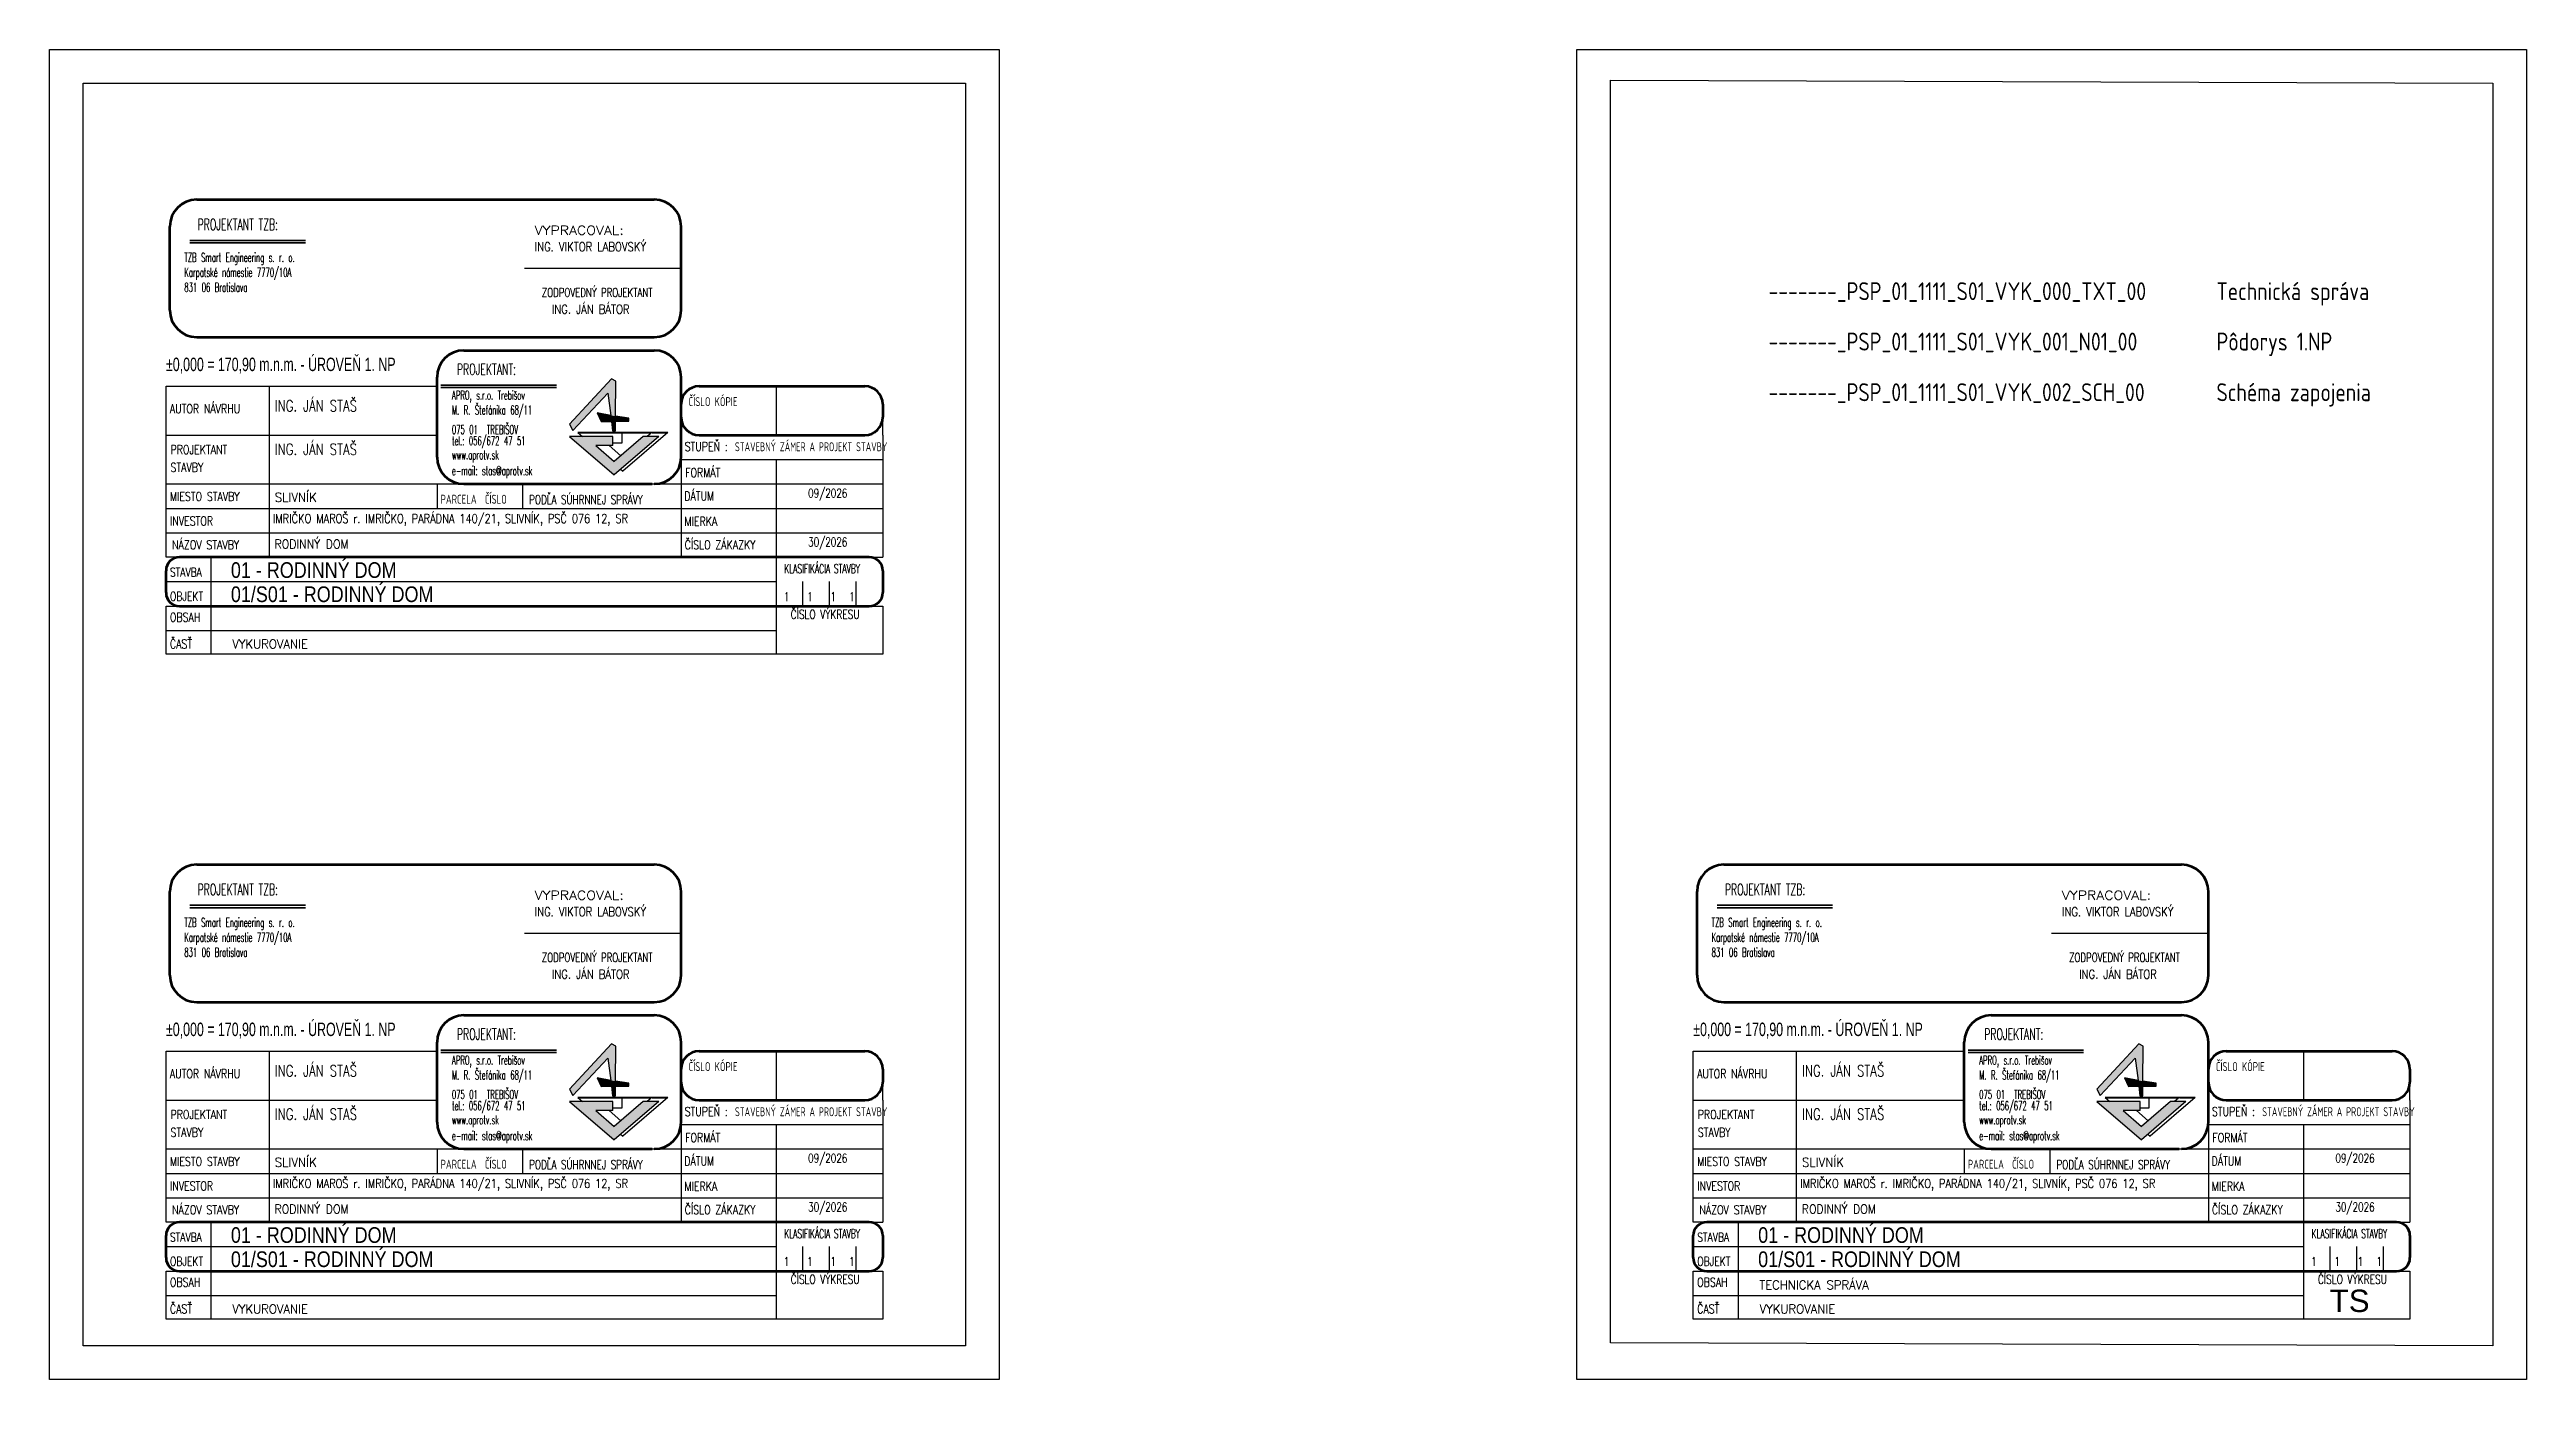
# Model space of a CAD drawing. Header units: millimetres. Extents: x 90740 to 167944, y -39332 to 25855.
# Drawn here: x 136344 to 163991, y -7270 to 7580 of the extents above; entities that cross this region are included whole.
import ezdxf

# ---------------------------------------------------------------- set-up
doc = ezdxf.new("R2010")
doc.units = ezdxf.units.MM
doc.layers.add('NETLAC', color=6, linetype='Continuous', plot=False)
for name, color, linetype, lineweight in [('Text Notes', 7, 'Continuous', 9), ('XR$2$Legenda_ Popis', 7, 'Continuous', 25), ('XR$2$STANDARD', 7, 'Continuous', 25), ('XR$2$Šrafy', 8, 'Continuous', 13)]:
    doc.layers.add(name, color=color, linetype=linetype, lineweight=lineweight)
doc.styles.add('ARIAL', font='arial.ttf')
doc.styles.add('ISOCP2', font='isocp2.shx')
doc.styles.add('ISOCPEUR_10', font='isocpeur.ttf', dxfattribs={"width": 0.8, "height": 2.5})
doc.styles.add('ROMANS', font='romans.shx', dxfattribs={"width": 0.65, "height": 100})
doc.styles.add('TXT', font='txt.shx')

msp = doc.modelspace()

# ---------------------------------------------------------------- texts
at = {"layer": 'Text Notes', "char_height": 200, "attachment_point": 1, "style": 'ISOCPEUR_10'}
for s, insert, width in [('-------_PSP_01_1111_S01_VYK_000_TXT_00', (155531, 4981.5), 3213.044), ('Technická správa', (160531, 4981.5), 3213.044), ('-------_PSP_01_1111_S01_VYK_001_N01_00', (155531, 4418.9), 3450.904), ('Pôdorys 1.NP', (160531, 4418.9), 3450.904), ('-------_PSP_01_1111_S01_VYK_002_SCH_00', (155531, 3853.4, 0.8), 3213.044), ('Schéma zapojenia', (160531, 3853.4, 0.8), 3213.044)]:
    msp.add_mtext(s, dxfattribs=dict(at, insert=insert, width=width))
at = {"layer": 'XR$2$Legenda_ Popis', "color": 7, "linetype": 'Continuous', "lineweight": 25, "attachment_point": 7}
for s, insert, char_height, width, style in [('{\\W0.61;\\~\\~PROJEKTANT TZB:}', (137891.6, 5563.7), 125, 1211.978, 'ROMANS'), ('\\W1.15;VYPRACOVAL:', (141758.2, 5512.2), 100, 1297.141, 'ROMANS'), ('\\W0.70;ZODPOVEDNÝ\\~PROJEKTANT', (141838.9, 4817), 100, 1297.141, 'ROMANS'), ('\\W0.61;\\~\\~PROJEKTANT:', (140786.2, 3947.1), 125, 875.795, 'ROMANS'), ('\\W0.77;AUTOR\\~NÁVRHU', (137686.7, 3518.5), 100, 822.588, 'ROMANS'), ('\\W0.56;M.\\~R.\\~Štefánika\\~68/11', (140835.5, 3471.6), 100, 1086.419, 'TXT'), ('\\W0.80;ČÍSLO\\~KÓPIE', (143476.5, 3598.6), 100, 635, 'ISOCP2'), ('\\W0.56;075\\~01\\~\\~TREBIŠOV', (140835.5, 3286.8), 100, 871.07, 'TXT'), ('\\W0.77;PROJEKTANT', (137694, 3063.5), 100, 688.213, 'ROMANS'), ('\\W0.56;tel.:\\~056/672\\~47\\~51', (140835.5, 3127.5), 100, 871.07, 'TXT'), ('\\W0.56;www.aprotv.sk', (140835.5, 2970.6), 100, 871.07, 'TXT'), ('\\W0.77;STUPEŇ\\~:', (143432.9, 3096.7), 100, 553.838, 'ROMANS'), ('\\W0.67;STAVEBNÝ\\~ZÁMER\\~A\\~PROJEKT\\~STAVBY', (143994.4, 3094.4), 100, 1661.111, 'ISOCP2'), ('\\W0.77;STAVBY', (137694.2, 2863.5), 100, 419.463, 'ROMANS'), ('\\W0.56;e-mail:\\~stas@aprotv.sk', (140835.5, 2793.7), 100, 871.07, 'TXT'), ('\\W0.77;FORMÁT', (143438.9, 2805.8), 100, 419.463, 'ROMANS'), ('\\W0.77;MIESTO\\~STAVBY', (137687.2, 2538.9), 100, 889.776, 'ROMANS'), ('\\W0.80;PARCELA\\~\\~ČÍSLO', (140708.6, 2508.4), 100, 865, 'ISOCP2'), ('\\W0.77;DÁTUM', (143428.9, 2543.9), 100, 352.276, 'ROMANS'), ('\\W0.77;INVESTOR', (137687.5, 2265.6), 100, 553.838, 'ROMANS'), ('\\W0.77;MIERKA', (143431.1, 2260.9), 100, 419.463, 'ROMANS'), ('\\W0.77;NÁZOV\\~STAVBY', (137711.9, 1999.4), 100, 822.588, 'ROMANS'), ('\\W0.77;ČÍSLO\\~ZÁKAZKY', (143432.9, 1999.7), 100, 889.776, 'ROMANS'), ('\\W0.75;STAVBA', (137687.7, 1694.1), 100, 408.615, 'ROMANS'), ('\\W0.61;KLASIFIKÁCIA\\~STAVBY', (144545, 1732.8), 100, 1022.346, 'ROMANS'), ('\\W0.75;OBJEKT', (137687.7, 1424.1), 100, 408.615, 'ROMANS'), ('\\W0.77;OBSAH', (137687.1, 1191.1), 100, 352.276, 'ROMANS'), ('\\W0.74;ČÍSLO\\~VÝKRESU', (144615.6, 1222.9), 100, 853.442, 'ROMANS'), ('\\W0.77;ČASŤ', (137687.5, 892.6), 100, 285.088, 'ROMANS'), ('{\\W0.61;\\~\\~PROJEKTANT TZB:}', (137891.6, -1861.3), 125, 1211.978, 'ROMANS'), ('\\W1.15;VYPRACOVAL:', (141758.2, -1912.8), 100, 1297.141, 'ROMANS'), ('{\\W0.61;\\~\\~PROJEKTANT TZB:}', (154938.9, -1861.3), 125, 1211.978, 'ROMANS'), ('\\W1.15;VYPRACOVAL:', (158805.5, -1912.8), 100, 1297.141, 'ROMANS'), ('\\W0.70;ZODPOVEDNÝ\\~PROJEKTANT', (141838.9, -2608), 100, 1297.141, 'ROMANS'), ('\\W0.70;ZODPOVEDNÝ\\~PROJEKTANT', (158886.3, -2608), 100, 1297.141, 'ROMANS'), ('\\W0.61;\\~\\~PROJEKTANT:', (140786.2, -3477.9), 125, 875.795, 'ROMANS'), ('\\W0.61;\\~\\~PROJEKTANT:', (157833.6, -3477.9), 125, 875.795, 'ROMANS'), ('\\W0.77;AUTOR\\~NÁVRHU', (137686.7, -3906.5), 100, 822.588, 'ROMANS'), ('\\W0.56;M.\\~R.\\~Štefánika\\~68/11', (140835.5, -3953.4), 100, 1086.419, 'TXT'), ('\\W0.80;ČÍSLO\\~KÓPIE', (143476.5, -3826.4), 100, 635, 'ISOCP2'), ('\\W0.77;AUTOR\\~NÁVRHU', (154734.1, -3906.5), 100, 822.588, 'ROMANS'), ('\\W0.56;M.\\~R.\\~Štefánika\\~68/11', (157882.8, -3953.4), 100, 1086.419, 'TXT'), ('\\W0.80;ČÍSLO\\~KÓPIE', (160523.9, -3826.4), 100, 635, 'ISOCP2'), ('\\W0.56;tel.:\\~056/672\\~47\\~51', (140835.5, -4297.5), 100, 871.07, 'TXT'), ('\\W0.56;075\\~01\\~\\~TREBIŠOV', (140835.5, -4138.2), 100, 871.07, 'TXT'), ('\\W0.56;tel.:\\~056/672\\~47\\~51', (157882.8, -4297.5), 100, 871.07, 'TXT'), ('\\W0.56;075\\~01\\~\\~TREBIŠOV', (157882.8, -4138.2), 100, 871.07, 'TXT'), ('\\W0.77;PROJEKTANT', (137694, -4361.5), 100, 688.213, 'ROMANS'), ('\\W0.56;www.aprotv.sk', (140835.5, -4454.4), 100, 871.07, 'TXT'), ('\\W0.77;STUPEŇ\\~:', (143432.9, -4328.3), 100, 553.838, 'ROMANS'), ('\\W0.67;STAVEBNÝ\\~ZÁMER\\~A\\~PROJEKT\\~STAVBY', (143994.4, -4330.6), 100, 1661.111, 'ISOCP2'), ('\\W0.77;PROJEKTANT', (154741.3, -4361.5), 100, 688.213, 'ROMANS'), ('\\W0.56;www.aprotv.sk', (157882.8, -4454.4), 100, 871.07, 'TXT'), ('\\W0.77;STUPEŇ\\~:', (160480.2, -4328.3), 100, 553.838, 'ROMANS'), ('\\W0.67;STAVEBNÝ\\~ZÁMER\\~A\\~PROJEKT\\~STAVBY', (161041.7, -4330.6), 100, 1661.111, 'ISOCP2'), ('\\W0.77;STAVBY', (137694.2, -4561.5), 100, 419.463, 'ROMANS'), ('\\W0.56;e-mail:\\~stas@aprotv.sk', (140835.5, -4631.3), 100, 871.07, 'TXT'), ('\\W0.77;FORMÁT', (143438.9, -4619.2), 100, 419.463, 'ROMANS'), ('\\W0.77;STAVBY', (154741.6, -4561.5), 100, 419.463, 'ROMANS'), ('\\W0.56;e-mail:\\~stas@aprotv.sk', (157882.8, -4631.3), 100, 871.07, 'TXT'), ('\\W0.77;FORMÁT', (160486.2, -4619.2), 100, 419.463, 'ROMANS'), ('\\W0.77;MIESTO\\~STAVBY', (137687.2, -4886.1), 100, 889.776, 'ROMANS'), ('\\W0.80;PARCELA\\~\\~ČÍSLO', (140708.6, -4916.6), 100, 865, 'ISOCP2'), ('\\W0.77;DÁTUM', (143428.9, -4881.1), 100, 352.276, 'ROMANS'), ('\\W0.77;MIESTO\\~STAVBY', (154734.6, -4886.1), 100, 889.776, 'ROMANS'), ('\\W0.80;PARCELA\\~\\~ČÍSLO', (157756, -4916.6), 100, 865, 'ISOCP2'), ('\\W0.77;DÁTUM', (160476.3, -4881.1), 100, 352.276, 'ROMANS'), ('\\W0.77;INVESTOR', (137687.5, -5159.4), 100, 553.838, 'ROMANS'), ('\\W0.77;MIERKA', (143431.1, -5164.1), 100, 419.463, 'ROMANS'), ('\\W0.77;INVESTOR', (154734.8, -5159.4), 100, 553.838, 'ROMANS'), ('\\W0.77;MIERKA', (160478.5, -5164.1), 100, 419.463, 'ROMANS'), ('\\W0.77;NÁZOV\\~STAVBY', (137711.9, -5425.6), 100, 822.588, 'ROMANS'), ('\\W0.77;ČÍSLO\\~ZÁKAZKY', (143432.9, -5425.3), 100, 889.776, 'ROMANS'), ('\\W0.77;NÁZOV\\~STAVBY', (154759.3, -5425.6), 100, 822.588, 'ROMANS'), ('\\W0.77;ČÍSLO\\~ZÁKAZKY', (160480.3, -5425.3), 100, 889.776, 'ROMANS'), ('\\W0.75;STAVBA', (137687.7, -5730.9), 100, 408.615, 'ROMANS'), ('\\W0.61;KLASIFIKÁCIA\\~STAVBY', (144545, -5692.2), 100, 1022.346, 'ROMANS'), ('\\W0.75;STAVBA', (154735, -5730.9), 100, 408.615, 'ROMANS'), ('\\W0.61;KLASIFIKÁCIA\\~STAVBY', (161592.4, -5692.2), 100, 1022.346, 'ROMANS'), ('\\W0.75;OBJEKT', (137687.7, -6000.9), 100, 408.615, 'ROMANS'), ('\\W0.74;ČÍSLO\\~VÝKRESU', (144615.6, -6202.1), 100, 853.442, 'ROMANS'), ('\\W0.75;OBJEKT', (154735, -6000.9), 100, 408.615, 'ROMANS'), ('\\W0.74;ČÍSLO\\~VÝKRESU', (161663, -6202.1), 100, 853.442, 'ROMANS'), ('\\W0.77;OBSAH', (137687.1, -6233.9), 100, 352.276, 'ROMANS'), ('\\W0.77;OBSAH', (154734.4, -6233.9), 100, 352.276, 'ROMANS'), ('TS', (161794, -6520.5), 250, 712.873, 'ARIAL'), ('\\W0.77;ČASŤ', (137687.5, -6532.4), 100, 285.088, 'ROMANS'), ('\\W0.77;ČASŤ', (154734.9, -6532.4), 100, 285.088, 'ROMANS')]:
    msp.add_mtext(s, dxfattribs=dict(at, insert=insert, char_height=char_height, width=width, style=style))
at = {"layer": 'XR$2$Legenda_ Popis', "linetype": 'Continuous', "lineweight": 25, "char_height": 100, "width": 1496.956, "attachment_point": 7, "style": 'TXT'}
for insert in [(137848.4, 4875.1), (137848.4, -2549.9), (154895.7, -2549.9)]:
    msp.add_mtext('{\\W0.56;TZB Smart Engineering s. r. o.\\PKarpatské námestie 7770/10A 831 06 Bratislava}', dxfattribs=dict(at, insert=insert))
at = {"layer": 'XR$2$Legenda_ Popis', "color": 7, "linetype": 'Continuous', "lineweight": 35, "attachment_point": 7}
for s, insert, char_height, width, style in [('{\\W0.82;ING.\\~VIKTOR LABOVSKÝ}', (141758.8, 5327.3), 100, 1461.203, 'ROMANS'), ('{\\W0.82;ING. JÁN BÁTOR}', (141950.3, 4629.6), 100, 1401.476, 'ROMANS'), ('\\W0.66;±0,000\\~=\\~170,90\\~m.n.m.\\~-\\~ÚROVEŇ\\~1.\\~NP', (137643.9, 3961.6), 150, 2642.978, 'ARIAL'), ('\\W0.77;ING.\\~JÁN\\~STAŠ', (138856.5, 3539.4), 125, 1103.597, 'ROMANS'), ('\\W0.77;ING.\\~JÁN\\~STAŠ', (138856.5, 3053.9), 125, 1103.597, 'ROMANS'), ('\\W0.96;SLIVNÍK', (138858.2, 2530.1), 100, 603.597, 'ROMANS'), ('\\W0.72;PODĽA\\~SÚHRNNEJ\\~SPRÁVY', (141697.2, 2504.1), 100, 4499.529, 'ROMANS'), ('{\\W0.72;09/2026}', (144811, 2543), 100, 4499.529, 'ROMANS'), ('\\W0.80;IMRIČKO\\~MAROŠ\\~r.\\~IMRIČKO,\\~PARÁDNA\\~140/21,\\~SLIVNÍK,\\~PSČ\\~076\\~12,\\~SR', (138837.4, 2259.9), 100, 4499.529, 'ROMANS'), ('\\W0.89;RODINNÝ\\~DOM', (138855.3, 2007.9), 100, 864.859, 'ROMANS'), ('\\W0.72;30/2026', (144811, 1997.5), 100, 4499.529, 'ROMANS'), ('\\W0.72;1\\~\\~\\~\\~1\\~\\~\\~\\~1\\~\\~\\~1\\~\\~', (144541.1, 1422.2), 100, 4499.529, 'ROMANS'), ('{\\W0.95;VYKUROVANIE}', (138384.7, 891.9), 100, 679.324, 'ROMANS'), ('{\\W0.82;ING.\\~VIKTOR LABOVSKÝ}', (141758.8, -2097.7), 100, 1461.203, 'ROMANS'), ('{\\W0.82;ING.\\~VIKTOR LABOVSKÝ}', (158806.2, -2097.7), 100, 1461.203, 'ROMANS'), ('{\\W0.82;ING. JÁN BÁTOR}', (141950.3, -2795.4), 100, 1401.476, 'ROMANS'), ('{\\W0.82;ING. JÁN BÁTOR}', (158997.7, -2795.4), 100, 1401.476, 'ROMANS'), ('\\W0.66;±0,000\\~=\\~170,90\\~m.n.m.\\~-\\~ÚROVEŇ\\~1.\\~NP', (137643.9, -3463.4), 150, 2642.978, 'ARIAL'), ('\\W0.66;±0,000\\~=\\~170,90\\~m.n.m.\\~-\\~ÚROVEŇ\\~1.\\~NP', (154691.2, -3463.4), 150, 2642.978, 'ARIAL'), ('\\W0.77;ING.\\~JÁN\\~STAŠ', (138856.5, -3885.6), 125, 1103.597, 'ROMANS'), ('\\W0.77;ING.\\~JÁN\\~STAŠ', (155903.9, -3885.6), 125, 1103.597, 'ROMANS'), ('\\W0.77;ING.\\~JÁN\\~STAŠ', (138856.5, -4371.1), 125, 1103.597, 'ROMANS'), ('\\W0.77;ING.\\~JÁN\\~STAŠ', (155903.9, -4371.1), 125, 1103.597, 'ROMANS'), ('\\W0.96;SLIVNÍK', (138858.2, -4894.9), 100, 603.597, 'ROMANS'), ('\\W0.72;PODĽA\\~SÚHRNNEJ\\~SPRÁVY', (141697.2, -4920.9), 100, 4499.529, 'ROMANS'), ('{\\W0.72;09/2026}', (144811, -4882), 100, 4499.529, 'ROMANS'), ('\\W0.96;SLIVNÍK', (155905.5, -4894.9), 100, 603.597, 'ROMANS'), ('\\W0.72;PODĽA\\~SÚHRNNEJ\\~SPRÁVY', (158744.6, -4920.9), 100, 4499.529, 'ROMANS'), ('{\\W0.72;09/2026}', (161858.4, -4882), 100, 4499.529, 'ROMANS'), ('\\W0.80;IMRIČKO\\~MAROŠ\\~r.\\~IMRIČKO,\\~PARÁDNA\\~140/21,\\~SLIVNÍK,\\~PSČ\\~076\\~12,\\~SR', (138837.4, -5165.1), 100, 4499.529, 'ROMANS'), ('\\W0.80;IMRIČKO\\~MAROŠ\\~r.\\~IMRIČKO,\\~PARÁDNA\\~140/21,\\~SLIVNÍK,\\~PSČ\\~076\\~12,\\~SR', (155884.7, -5165.1), 100, 4499.529, 'ROMANS'), ('\\W0.89;RODINNÝ\\~DOM', (138855.3, -5417.1), 100, 864.859, 'ROMANS'), ('\\W0.72;30/2026', (144811, -5427.5), 100, 4499.529, 'ROMANS'), ('\\W0.89;RODINNÝ\\~DOM', (155902.7, -5417.1), 100, 864.859, 'ROMANS'), ('\\W0.72;30/2026', (161858.4, -5427.5), 100, 4499.529, 'ROMANS'), ('\\W0.72;1\\~\\~\\~\\~1\\~\\~\\~\\~1\\~\\~\\~1\\~\\~', (144541.1, -6002.8), 100, 4499.529, 'ROMANS'), ('\\W0.72;1\\~\\~\\~\\~1\\~\\~\\~\\~1\\~\\~\\~1\\~\\~', (161588.4, -6002.8), 100, 4499.529, 'ROMANS'), ('{\\W0.95;TECHNICKA SPRÁVA}', (155429.3, -6264.3), 100, 1570.177, 'ROMANS'), ('{\\W0.95;VYKUROVANIE}', (138384.7, -6533.1), 100, 679.324, 'ROMANS'), ('{\\W0.95;VYKUROVANIE}', (155432.1, -6533.1), 100, 679.324, 'ROMANS')]:
    msp.add_mtext(s, dxfattribs=dict(at, insert=insert, char_height=char_height, width=width, style=style))
at = {"layer": 'XR$2$Legenda_ Popis', "color": 1, "linetype": 'Continuous', "lineweight": 25, "char_height": 100, "width": 1089.168, "attachment_point": 7, "style": 'TXT'}
for insert in [(140835.7, 3640.1), (140835.7, -3784.9), (157883, -3784.9)]:
    msp.add_mtext('\\W0.56;APRO,\\~s.r.o.\\~Trebišov', dxfattribs=dict(at, insert=insert))
at = {"layer": 'XR$2$Legenda_ Popis', "color": 7, "linetype": 'Continuous', "lineweight": 70, "char_height": 175, "attachment_point": 7, "style": 'ARIAL'}
for s, insert, width in [('\\W0.82;01\\~-\\~RODINNÝ\\~DOM', (138368.1, 1677.8), 1934.65), ('\\W0.82;01/S01\\~-\\~RODINNÝ\\~DOM', (138368.1, 1407.8), 2350.239), ('\\W0.82;01\\~-\\~RODINNÝ\\~DOM', (138368.1, -5747.2), 1934.65), ('\\W0.82;01\\~-\\~RODINNÝ\\~DOM', (155415.5, -5747.2), 1934.65), ('\\W0.82;01/S01\\~-\\~RODINNÝ\\~DOM', (138368.1, -6017.2), 2350.239), ('\\W0.82;01/S01\\~-\\~RODINNÝ\\~DOM', (155415.5, -6017.2), 2350.239)]:
    msp.add_mtext(s, dxfattribs=dict(at, insert=insert, width=width))

# ---------------------------------------------------------------- hatches: boundary and pattern name
at = {"layer": 'XR$2$Šrafy', "linetype": 'Continuous', "lineweight": 25}
for points in [[(142186.5, 3326.6), (142577.2, 3743.2), (142610.2, 3495.1), (142661.8, 3484.4), (142666.3, 3878.3), (142617.4, 3904.1), (142149.1, 3395.6)], [(142577.2, 3743.2), (142610.2, 3495.1), (142661.8, 3484.4), (142666.3, 3878.3), (142617.4, 3904.1), (142149.1, 3395.6), (142186.5, 3326.6)], [(142610.2, 3495.1), (142456.5, 3524.9), (142502.5, 3427.2), (142616, 3428.3)], [(142661.6, 3428.7), (142661.8, 3484.4), (142610.2, 3495.1), (142616, 3428.3)], [(142661.6, 3428.7), (142661.8, 3484.4), (142610.2, 3495.1), (142616, 3428.3)], [(142661.6, 3428.7), (142661.8, 3484.4), (142610.2, 3495.1), (142616, 3428.3)], [(142661.6, 3428.7), (142661.8, 3484.4), (142610.2, 3495.1), (142616, 3428.3)], [(142616, 3428.3), (142628.9, 3323.8), (142660.5, 3323.8), (142661.6, 3428.7)], [(142661.6, 3428.7), (142809.9, 3430.1), (142809.9, 3462.7), (142661.8, 3484.4)], [(142186.5, -4098.4), (142577.2, -3681.8), (142610.2, -3929.9), (142661.8, -3940.6), (142666.3, -3546.7), (142617.4, -3520.9), (142149.1, -4029.4)], [(142577.2, -3681.8), (142610.2, -3929.9), (142661.8, -3940.6), (142666.3, -3546.7), (142617.4, -3520.9), (142149.1, -4029.4), (142186.5, -4098.4)], [(159233.8, -4098.4), (159624.6, -3681.8), (159657.6, -3929.9), (159709.2, -3940.6), (159713.6, -3546.7), (159664.8, -3520.9), (159196.5, -4029.4)], [(159624.6, -3681.8), (159657.6, -3929.9), (159709.2, -3940.6), (159713.6, -3546.7), (159664.8, -3520.9), (159196.5, -4029.4), (159233.8, -4098.4)], [(142610.2, -3929.9), (142456.5, -3900.1), (142502.5, -3997.8), (142616, -3996.7)], [(142661.6, -3996.3), (142661.8, -3940.6), (142610.2, -3929.9), (142616, -3996.7)], [(142661.6, -3996.3), (142661.8, -3940.6), (142610.2, -3929.9), (142616, -3996.7)], [(142661.6, -3996.3), (142661.8, -3940.6), (142610.2, -3929.9), (142616, -3996.7)], [(142661.6, -3996.3), (142661.8, -3940.6), (142610.2, -3929.9), (142616, -3996.7)], [(142616, -3996.7), (142628.9, -4101.2), (142660.5, -4101.2), (142661.6, -3996.3)], [(142661.6, -3996.3), (142809.9, -3994.9), (142809.9, -3962.3), (142661.8, -3940.6)], [(159657.6, -3929.9), (159503.9, -3900.1), (159549.9, -3997.8), (159663.4, -3996.7)], [(159709, -3996.3), (159709.2, -3940.6), (159657.6, -3929.9), (159663.4, -3996.7)], [(159709, -3996.3), (159709.2, -3940.6), (159657.6, -3929.9), (159663.4, -3996.7)], [(159709, -3996.3), (159709.2, -3940.6), (159657.6, -3929.9), (159663.4, -3996.7)], [(159709, -3996.3), (159709.2, -3940.6), (159657.6, -3929.9), (159663.4, -3996.7)], [(159663.4, -3996.7), (159676.3, -4101.2), (159707.9, -4101.2), (159709, -3996.3)], [(159709, -3996.3), (159857.3, -3994.9), (159857.3, -3962.3), (159709.2, -3940.6)]]:
    msp.add_hatch(color=1, dxfattribs=at).paths.add_polyline_path(points)
at = {"layer": 'XR$2$Šrafy', "linetype": 'Continuous', "lineweight": 13}
for points in [[(142149.1, 3260.6), (142646.2, 2832.5), (143143.2, 3260.6), (142971.5, 3260.6), (142646.6, 2980.7), (142441.5, 3157.4), (142632.4, 3157.4), (142632.4, 3260.6)], [(142149.1, -4164.4), (142646.2, -4592.5), (143143.2, -4164.4), (142971.5, -4164.4), (142646.6, -4444.3), (142441.5, -4267.6), (142632.4, -4267.6), (142632.4, -4164.4)], [(159196.5, -4164.4), (159693.5, -4592.5), (160190.6, -4164.4), (160018.9, -4164.4), (159694, -4444.3), (159488.9, -4267.6), (159679.8, -4267.6), (159679.8, -4164.4)]]:
    msp.add_hatch(color=5, dxfattribs=at).paths.add_polyline_path(points)

# ---------------------------------------------------------------- linework, layer by layer
for points in [[(136718.9, 7205), (146568.9, 7205), (146568.9, -6895), (136718.9, -6895)], [(153766.2, 7237.4), (163616.2, 7205), (163616.2, -6895), (153766.2, -6862.6)]]:
    msp.add_lwpolyline(points, close=True)
at = {"layer": 'NETLAC'}
for points in [[(146943.9, -7270), (136343.9, -7270), (136343.9, 7580), (146943.9, 7580)], [(163991.2, -7270), (153391.2, -7270), (153391.2, 7580), (163991.2, 7580)]]:
    msp.add_lwpolyline(points, close=True, dxfattribs=at)
at = {"layer": 'XR$2$Legenda_ Popis', "color": 7, "linetype": 'Continuous', "lineweight": 70}
for p, q in [((137986.7, 5904.3), (143093.9, 5904.3)), ((137686.7, 4668.3), (137686.7, 5604.3)), ((143393.9, 4668.3), (143393.9, 5604.3)), ((137986.7, 4368.3), (143093.9, 4368.3)), ((140968.9, 4221.1), (143093.9, 4221.1)), ((140668.9, 3029.1), (140668.9, 3921.1)), ((140668.9, 3029.1), (140668.9, 3921.1)), ((140668.9, 3029.1), (140668.9, 3921.1)), ((143393.9, 3820), (143393.9, 3921.1)), ((143393.9, 3820), (143393.9, 3921.1)), ((143393.9, 3820), (143393.9, 3921.1)), ((143393.9, 3474.5), (143393.9, 3820)), ((143393.9, 3474.5), (143393.9, 3820)), ((143393.9, 3474.5), (143393.9, 3820)), ((143593.9, 3820), (145443.9, 3820)), ((145643.9, 3620), (145643.9, 3474.5)), ((143393.9, 3274.5), (143393.9, 3474.5)), ((143393.9, 3274.5), (143393.9, 3474.5)), ((143393.9, 3274.5), (143393.9, 3474.5)), ((143393.9, 3029.1), (143393.9, 3274.5)), ((143393.9, 3029.1), (143393.9, 3274.5)), ((143393.9, 3029.1), (143393.9, 3274.5)), ((143593.9, 3274.5), (145443.9, 3274.5)), ((140968.9, 2729.1), (143068.9, 2729.1)), ((137643.9, 1515.5), (137643.9, 1760.9)), ((145493.9, 1910.9), (137793.9, 1910.9)), ((145643.9, 1760.9), (145643.9, 1515.5)), ((137793.9, 1365.5), (145493.9, 1365.5)), ((137986.7, -1520.7), (143093.9, -1520.7)), ((155034.1, -1520.7), (160141.2, -1520.7)), ((137686.7, -2756.7), (137686.7, -1820.7)), ((143393.9, -2756.7), (143393.9, -1820.7)), ((154734.1, -2756.7), (154734.1, -1820.7)), ((160441.2, -2756.7), (160441.2, -1820.7)), ((137986.7, -3056.7), (143093.9, -3056.7)), ((140968.9, -3203.9), (143093.9, -3203.9)), ((155034.1, -3056.7), (160141.2, -3056.7)), ((158016.2, -3203.9), (160141.2, -3203.9)), ((140668.9, -4395.9), (140668.9, -3503.9)), ((140668.9, -4395.9), (140668.9, -3503.9)), ((140668.9, -4395.9), (140668.9, -3503.9)), ((143393.9, -3605), (143393.9, -3503.9)), ((143393.9, -3605), (143393.9, -3503.9)), ((143393.9, -3605), (143393.9, -3503.9)), ((157716.2, -4395.9), (157716.2, -3503.9)), ((157716.2, -4395.9), (157716.2, -3503.9)), ((157716.2, -4395.9), (157716.2, -3503.9)), ((160441.2, -3605), (160441.2, -3503.9)), ((160441.2, -3605), (160441.2, -3503.9)), ((160441.2, -3605), (160441.2, -3503.9)), ((143393.9, -3950.5), (143393.9, -3605)), ((143393.9, -3950.5), (143393.9, -3605)), ((143393.9, -3950.5), (143393.9, -3605)), ((143593.9, -3605), (145443.9, -3605)), ((145643.9, -3805), (145643.9, -3950.5)), ((160441.2, -3950.5), (160441.2, -3605)), ((160441.2, -3950.5), (160441.2, -3605)), ((160441.2, -3950.5), (160441.2, -3605)), ((160641.2, -3605), (162491.2, -3605)), ((162691.2, -3805), (162691.2, -3950.5)), ((143393.9, -4150.5), (143393.9, -3950.5)), ((143393.9, -4150.5), (143393.9, -3950.5)), ((143393.9, -4150.5), (143393.9, -3950.5)), ((160441.2, -4150.5), (160441.2, -3950.5)), ((160441.2, -4150.5), (160441.2, -3950.5)), ((160441.2, -4150.5), (160441.2, -3950.5)), ((143393.9, -4395.9), (143393.9, -4150.5)), ((143393.9, -4395.9), (143393.9, -4150.5)), ((143393.9, -4395.9), (143393.9, -4150.5)), ((143593.9, -4150.5), (145443.9, -4150.5)), ((160441.2, -4395.9), (160441.2, -4150.5)), ((160441.2, -4395.9), (160441.2, -4150.5)), ((160441.2, -4395.9), (160441.2, -4150.5)), ((160641.2, -4150.5), (162491.2, -4150.5)), ((140968.9, -4695.9), (143068.9, -4695.9)), ((158016.2, -4695.9), (160116.2, -4695.9)), ((145493.9, -5514.1), (137793.9, -5514.1)), ((162541.2, -5514.1), (154841.2, -5514.1)), ((137643.9, -5909.5), (137643.9, -5664.1)), ((145643.9, -5664.1), (145643.9, -5909.5)), ((154691.2, -5909.5), (154691.2, -5664.1)), ((162691.2, -5664.1), (162691.2, -5909.5)), ((137793.9, -6059.5), (145493.9, -6059.5)), ((154841.2, -6059.5), (162541.2, -6059.5))]:
    msp.add_line(p, q, dxfattribs=at)
at = {"layer": 'XR$2$Legenda_ Popis', "color": 7, "linetype": 'Continuous', "lineweight": 35}
for p, q in [((137909.4, 5449.3), (139199.2, 5449.3)), ((137909.4, 5422.4), (139199.2, 5422.4)), ((140711.5, 3832.7), (142001.3, 3832.7)), ((140711.5, 3805.9), (142001.3, 3805.9)), ((137909.4, -1975.7), (139199.2, -1975.7)), ((137909.4, -2002.6), (139199.2, -2002.6)), ((154956.7, -1975.7), (156246.5, -1975.7)), ((154956.7, -2002.6), (156246.5, -2002.6)), ((140711.5, -3592.3), (142001.3, -3592.3)), ((157758.8, -3592.3), (159048.6, -3592.3)), ((140711.5, -3619.1), (142001.3, -3619.1)), ((157758.8, -3619.1), (159048.6, -3619.1))]:
    msp.add_line(p, q, dxfattribs=at)
at = {"layer": 'XR$2$Legenda_ Popis', "color": 7, "linetype": 'Continuous', "lineweight": 25}
for p, q in [((143393.9, 5136.3), (141643.9, 5136.3)), ((142617.4, 3904.1), (142149.1, 3395.6)), ((142666.3, 3878.3), (142617.4, 3904.1)), ((142661.8, 3484.4), (142666.3, 3878.3)), ((143393.9, 3921.1), (143393.9, 3820)), ((143393.9, 3921.1), (143393.9, 3820)), ((143393.9, 3921.1), (143393.9, 3820)), ((137643.9, 3820), (140668.9, 3820)), ((137643.9, 1910.9), (137643.9, 3820)), ((138793.9, 3820), (140668.9, 3820)), ((138793.9, 3820), (138793.9, 1910.9)), ((142186.5, 3326.6), (142577.2, 3743.2)), ((142577.2, 3743.2), (142610.2, 3495.1)), ((143393.9, 3620), (143393.9, 3274.5)), ((143393.9, 3620), (143393.9, 3274.5)), ((143393.9, 3620), (143393.9, 3274.5)), ((144456.1, 3820), (144456.1, 3274.5)), ((142149.1, 3395.6), (142186.5, 3326.6)), ((142456.5, 3524.9), (142502.5, 3427.2)), ((142610.2, 3495.1), (142456.5, 3524.9)), ((142502.5, 3427.2), (142616, 3428.3)), ((142616, 3428.3), (142628.9, 3323.8)), ((142628.9, 3323.8), (142660.5, 3323.8)), ((142660.5, 3323.8), (142661.6, 3428.7)), ((142661.6, 3428.7), (142809.9, 3430.1)), ((142809.9, 3462.7), (142661.8, 3484.4)), ((142809.9, 3430.1), (142809.9, 3462.7)), ((145643.9, 3274.5), (145643.9, 3474.5)), ((137643.9, 3274.5), (140668.9, 3274.5)), ((142149.1, 3260.6), (142646.2, 2832.5)), ((142632.4, 3260.6), (142149.1, 3260.6)), ((142241.7, 3305.1), (142293.5, 3260.6)), ((143066.7, 3305.1), (142241.7, 3305.1)), ((142726.7, 3297.8), (142261.5, 3297.8)), ((142441.5, 3157.4), (142646.6, 2980.7)), ((142632.4, 3157.4), (142441.5, 3157.4)), ((142590, 3157.4), (142720.9, 3044.7)), ((142632.4, 3157.4), (142632.4, 3260.6)), ((142632.4, 3187.7), (142734, 3187.7)), ((143143.2, 3260.6), (142646.2, 2832.5)), ((142971.5, 3260.6), (142646.6, 2980.7)), ((142734, 3187.7), (142734, 3297.8)), ((143058.2, 3297.8), (142734, 3297.8)), ((143245, 3305.1), (142743.4, 2873.1)), ((143143.2, 3260.6), (142971.5, 3260.6)), ((143058.2, 3297.8), (143014.9, 3260.6)), ((143245, 3305.1), (143066.7, 3305.1)), ((143225.2, 3297.8), (143069.4, 3297.8)), ((143393.9, 3274.5), (143393.9, 1910.9)), ((143593.9, 3274.5), (144456.1, 3274.5)), ((144456.1, 3274.5), (145443.9, 3274.5)), ((145643.9, 3274.5), (145643.9, 1910.9)), ((142718.4, 2894.7), (142743.4, 2873.1)), ((143393.9, 3001.8), (145643.9, 3001.8)), ((144456.1, 3001.8), (144456.1, 2729.1)), ((137643.9, 2729.1), (140668.9, 2729.1)), ((140668.9, 2729.1), (140668.9, 2456.4)), ((140668.9, 2729.1), (140968.9, 2729.1)), ((140668.9, 2729.1), (141063.9, 2729.1)), ((140668.9, 2729.1), (141063.9, 2729.1)), ((140968.9, 2729.1), (143393.9, 2729.1)), ((140968.9, 2729.1), (143393.9, 2729.1)), ((140968.9, 2729.1), (143393.9, 2729.1)), ((141624.9, 2729.1), (141624.9, 2456.4)), ((143393.9, 2729.1), (145643.9, 2729.1)), ((144456.1, 2729.1), (144456.1, 2183.6)), ((137643.9, 2456.4), (143393.9, 2456.4)), ((143393.9, 2456.4), (145643.9, 2456.4)), ((137643.9, 2183.6), (145643.9, 2183.6)), ((144456.1, 2183.6), (144456.1, 1910.9)), ((137793.9, 1910.9), (137643.9, 1910.9)), ((137793.9, 1910.9), (145643.9, 1910.9)), ((138143.9, 1910.9), (138143.9, 1365.5)), ((144456.1, 1910.9), (144456.1, 1365.5)), ((144753.1, 1365.5), (144753.1, 1638.2)), ((145050, 1365.5), (145050, 1638.2)), ((145346.9, 1365.5), (145346.9, 1638.2)), ((137643.9, 830), (137643.9, 1365.5)), ((137643.9, 1365.5), (137793.9, 1365.5)), ((137793.9, 1365.5), (145643.9, 1365.5)), ((138143.9, 1365.5), (138143.9, 830)), ((144456.1, 1365.5), (144456.1, 830)), ((145643.9, 1365.5), (145643.9, 830)), ((137643.9, 1092.7), (144456.1, 1092.7)), ((145643.9, 830), (137643.9, 830)), ((143393.9, -2288.7), (141643.9, -2288.7)), ((160441.2, -2288.7), (158691.2, -2288.7)), ((142617.4, -3520.9), (142149.1, -4029.4)), ((142666.3, -3546.7), (142617.4, -3520.9)), ((142661.8, -3940.6), (142666.3, -3546.7)), ((143393.9, -3503.9), (143393.9, -3605)), ((143393.9, -3503.9), (143393.9, -3605)), ((143393.9, -3503.9), (143393.9, -3605)), ((159664.8, -3520.9), (159196.5, -4029.4)), ((159713.6, -3546.7), (159664.8, -3520.9)), ((159709.2, -3940.6), (159713.6, -3546.7)), ((160441.2, -3503.9), (160441.2, -3605)), ((160441.2, -3503.9), (160441.2, -3605)), ((160441.2, -3503.9), (160441.2, -3605)), ((137643.9, -3605), (140668.9, -3605)), ((137643.9, -5514.1), (137643.9, -3605)), ((138793.9, -3605), (140668.9, -3605)), ((138793.9, -3605), (138793.9, -5514.1)), ((142186.5, -4098.4), (142577.2, -3681.8)), ((142577.2, -3681.8), (142610.2, -3929.9)), ((143393.9, -3805), (143393.9, -4150.5)), ((143393.9, -3805), (143393.9, -4150.5)), ((143393.9, -3805), (143393.9, -4150.5)), ((144456.1, -3605), (144456.1, -4150.5)), ((154691.2, -3605), (157716.2, -3605)), ((154691.2, -5514.1), (154691.2, -3605)), ((155841.2, -3605), (157716.2, -3605)), ((155841.2, -3605), (155841.2, -5514.1)), ((159233.8, -4098.4), (159624.6, -3681.8)), ((159624.6, -3681.8), (159657.6, -3929.9)), ((160441.2, -3805), (160441.2, -4150.5)), ((160441.2, -3805), (160441.2, -4150.5)), ((160441.2, -3805), (160441.2, -4150.5)), ((161503.5, -3605), (161503.5, -4150.5)), ((142149.1, -4029.4), (142186.5, -4098.4)), ((142241.7, -4119.9), (142293.5, -4164.4)), ((143066.7, -4119.9), (142241.7, -4119.9)), ((142726.7, -4127.2), (142261.5, -4127.2)), ((142456.5, -3900.1), (142502.5, -3997.8)), ((142610.2, -3929.9), (142456.5, -3900.1)), ((142502.5, -3997.8), (142616, -3996.7)), ((142616, -3996.7), (142628.9, -4101.2)), ((142628.9, -4101.2), (142660.5, -4101.2)), ((142660.5, -4101.2), (142661.6, -3996.3)), ((142661.6, -3996.3), (142809.9, -3994.9)), ((142809.9, -3962.3), (142661.8, -3940.6)), ((142734, -4237.3), (142734, -4127.2)), ((143058.2, -4127.2), (142734, -4127.2)), ((143245, -4119.9), (142743.4, -4551.9)), ((142809.9, -3994.9), (142809.9, -3962.3)), ((143058.2, -4127.2), (143014.9, -4164.4)), ((143245, -4119.9), (143066.7, -4119.9)), ((143225.2, -4127.2), (143069.4, -4127.2)), ((145643.9, -4150.5), (145643.9, -3950.5)), ((159196.5, -4029.4), (159233.8, -4098.4)), ((159289.1, -4119.9), (159340.9, -4164.4)), ((160114, -4119.9), (159289.1, -4119.9)), ((159774.1, -4127.2), (159308.8, -4127.2)), ((159503.9, -3900.1), (159549.9, -3997.8)), ((159657.6, -3929.9), (159503.9, -3900.1)), ((159549.9, -3997.8), (159663.4, -3996.7)), ((159663.4, -3996.7), (159676.3, -4101.2)), ((159676.3, -4101.2), (159707.9, -4101.2)), ((159707.9, -4101.2), (159709, -3996.3)), ((159709, -3996.3), (159857.3, -3994.9)), ((159857.3, -3962.3), (159709.2, -3940.6)), ((159781.4, -4237.3), (159781.4, -4127.2)), ((160105.5, -4127.2), (159781.4, -4127.2)), ((160292.3, -4119.9), (159790.7, -4551.9)), ((159857.3, -3994.9), (159857.3, -3962.3)), ((160105.5, -4127.2), (160062.3, -4164.4)), ((160292.3, -4119.9), (160114, -4119.9)), ((160272.6, -4127.2), (160116.8, -4127.2)), ((162691.2, -4150.5), (162691.2, -3950.5)), ((137643.9, -4150.5), (140668.9, -4150.5)), ((142149.1, -4164.4), (142646.2, -4592.5)), ((142632.4, -4164.4), (142149.1, -4164.4)), ((142441.5, -4267.6), (142646.6, -4444.3)), ((142632.4, -4267.6), (142441.5, -4267.6)), ((142590, -4267.6), (142720.9, -4380.3)), ((142632.4, -4267.6), (142632.4, -4164.4)), ((142632.4, -4237.3), (142734, -4237.3)), ((143143.2, -4164.4), (142646.2, -4592.5)), ((142971.5, -4164.4), (142646.6, -4444.3)), ((143143.2, -4164.4), (142971.5, -4164.4)), ((143393.9, -4150.5), (143393.9, -5514.1)), ((143393.9, -4423.2), (145643.9, -4423.2)), ((143593.9, -4150.5), (144456.1, -4150.5)), ((144456.1, -4150.5), (145443.9, -4150.5)), ((144456.1, -4423.2), (144456.1, -4695.9)), ((145643.9, -4150.5), (145643.9, -5514.1)), ((154691.2, -4150.5), (157716.2, -4150.5)), ((159196.5, -4164.4), (159693.5, -4592.5)), ((159679.8, -4164.4), (159196.5, -4164.4)), ((159488.9, -4267.6), (159694, -4444.3)), ((159679.8, -4267.6), (159488.9, -4267.6)), ((159637.4, -4267.6), (159768.2, -4380.3)), ((159679.8, -4267.6), (159679.8, -4164.4)), ((159679.8, -4237.3), (159781.4, -4237.3)), ((160190.6, -4164.4), (159693.5, -4592.5)), ((160018.9, -4164.4), (159694, -4444.3)), ((160190.6, -4164.4), (160018.9, -4164.4)), ((160441.2, -4150.5), (160441.2, -5514.1)), ((160441.2, -4423.2), (162691.2, -4423.2)), ((160641.2, -4150.5), (161503.5, -4150.5)), ((161503.5, -4150.5), (162491.2, -4150.5)), ((161503.5, -4423.2), (161503.5, -4695.9)), ((162691.2, -4150.5), (162691.2, -5514.1)), ((137643.9, -4695.9), (140668.9, -4695.9)), ((140668.9, -4695.9), (140668.9, -4968.6)), ((140668.9, -4695.9), (140968.9, -4695.9)), ((140668.9, -4695.9), (141063.9, -4695.9)), ((140668.9, -4695.9), (141063.9, -4695.9)), ((140968.9, -4695.9), (143393.9, -4695.9)), ((140968.9, -4695.9), (143393.9, -4695.9)), ((140968.9, -4695.9), (143393.9, -4695.9)), ((141624.9, -4695.9), (141624.9, -4968.6)), ((142718.4, -4530.3), (142743.4, -4551.9)), ((143393.9, -4695.9), (145643.9, -4695.9)), ((144456.1, -4695.9), (144456.1, -5241.4)), ((154691.2, -4695.9), (157716.2, -4695.9)), ((157716.2, -4695.9), (157716.2, -4968.6)), ((157716.2, -4695.9), (158016.2, -4695.9)), ((157716.2, -4695.9), (158111.2, -4695.9)), ((157716.2, -4695.9), (158111.2, -4695.9)), ((158016.2, -4695.9), (160441.2, -4695.9)), ((158016.2, -4695.9), (160441.2, -4695.9)), ((158016.2, -4695.9), (160441.2, -4695.9)), ((158672.3, -4695.9), (158672.3, -4968.6)), ((159765.7, -4530.3), (159790.7, -4551.9)), ((160441.2, -4695.9), (162691.2, -4695.9)), ((161503.5, -4695.9), (161503.5, -5241.4)), ((137643.9, -4968.6), (143393.9, -4968.6)), ((143393.9, -4968.6), (145643.9, -4968.6)), ((154691.2, -4968.6), (160441.2, -4968.6)), ((160441.2, -4968.6), (162691.2, -4968.6)), ((137643.9, -5241.4), (145643.9, -5241.4)), ((144456.1, -5241.4), (144456.1, -5514.1)), ((154691.2, -5241.4), (162691.2, -5241.4)), ((161503.5, -5241.4), (161503.5, -5514.1)), ((137793.9, -5514.1), (137643.9, -5514.1)), ((137793.9, -5514.1), (145643.9, -5514.1)), ((138143.9, -5514.1), (138143.9, -6059.5)), ((144456.1, -5514.1), (144456.1, -6059.5)), ((154841.2, -5514.1), (154691.2, -5514.1)), ((154841.2, -5514.1), (162691.2, -5514.1)), ((155191.2, -5514.1), (155191.2, -6059.5)), ((161503.5, -5514.1), (161503.5, -6059.5)), ((144753.1, -6059.5), (144753.1, -5786.8)), ((145050, -6059.5), (145050, -5786.8)), ((145346.9, -6059.5), (145346.9, -5786.8)), ((161800.4, -6059.5), (161800.4, -5786.8)), ((162097.4, -6059.5), (162097.4, -5786.8)), ((162394.3, -6059.5), (162394.3, -5786.8)), ((137643.9, -6595), (137643.9, -6059.5)), ((137643.9, -6059.5), (137793.9, -6059.5)), ((137793.9, -6059.5), (145643.9, -6059.5)), ((138143.9, -6059.5), (138143.9, -6595)), ((144456.1, -6059.5), (144456.1, -6595)), ((145643.9, -6059.5), (145643.9, -6595)), ((154691.2, -6595), (154691.2, -6059.5)), ((154691.2, -6059.5), (154841.2, -6059.5)), ((154841.2, -6059.5), (162691.2, -6059.5)), ((155191.2, -6059.5), (155191.2, -6595)), ((161503.5, -6059.5), (161503.5, -6595)), ((162691.2, -6059.5), (162691.2, -6595)), ((137643.9, -6332.3), (144456.1, -6332.3)), ((154691.2, -6332.3), (161503.5, -6332.3)), ((145643.9, -6595), (137643.9, -6595)), ((162691.2, -6595), (154691.2, -6595))]:
    msp.add_line(p, q, dxfattribs=at)
at = {"layer": 'XR$2$Legenda_ Popis', "color": 4, "linetype": 'Continuous', "lineweight": 70}
for p, q in [((140968.9, 4221.1), (143093.9, 4221.1)), ((140968.9, 4221.1), (143093.9, 4221.1)), ((140968.9, -3203.9), (143093.9, -3203.9)), ((140968.9, -3203.9), (143093.9, -3203.9)), ((158016.2, -3203.9), (160141.2, -3203.9)), ((158016.2, -3203.9), (160141.2, -3203.9))]:
    msp.add_line(p, q, dxfattribs=at)
at = {"layer": 'XR$2$Legenda_ Popis', "color": 7, "linetype": 'Continuous', "lineweight": 70}
for centre, radius, start, end in [((137986.7, 5604.3), 300, 90, 180), ((143093.9, 5604.3), 300, 0, 90), ((137986.7, 4668.3), 300, 180, 270), ((143093.9, 4668.3), 300, 270, 0), ((140968.9, 3921.1), 300, 90, 180), ((140968.9, 3921.1), 300, 90, 180), ((140968.9, 3921.1), 300, 90, 180), ((143093.9, 3921.1), 300, 0, 90), ((143093.9, 3921.1), 300, 0, 90), ((143093.9, 3921.1), 300, 0, 90), ((143593.9, 3620), 200, 90, 180), ((145443.9, 3620), 200, 0, 90), ((143593.9, 3474.5), 200, 180, 270), ((145443.9, 3474.5), 200, 270, 0), ((140968.9, 3029.1), 300, 180, 270), ((140968.9, 3029.1), 300, 180, 270), ((140968.9, 3029.1), 300, 180, 270), ((143093.9, 3029.1), 300, 270, 0), ((143093.9, 3029.1), 300, 270, 0), ((143093.9, 3029.1), 300, 270, 0), ((137793.9, 1760.9), 150, 90, 180), ((145493.9, 1760.9), 150, 0, 90), ((137793.9, 1515.5), 150, 180, 270), ((145493.9, 1515.5), 150, 270, 0), ((137986.7, -1820.7), 300, 90, 180), ((143093.9, -1820.7), 300, 0, 90), ((155034.1, -1820.7), 300, 90, 180), ((160141.2, -1820.7), 300, 0, 90), ((137986.7, -2756.7), 300, 180, 270), ((143093.9, -2756.7), 300, 270, 0), ((155034.1, -2756.7), 300, 180, 270), ((160141.2, -2756.7), 300, 270, 0), ((140968.9, -3503.9), 300, 90, 180), ((140968.9, -3503.9), 300, 90, 180), ((140968.9, -3503.9), 300, 90, 180), ((143093.9, -3503.9), 300, 0, 90), ((143093.9, -3503.9), 300, 0, 90), ((143093.9, -3503.9), 300, 0, 90), ((158016.2, -3503.9), 300, 90, 180), ((158016.2, -3503.9), 300, 90, 180), ((158016.2, -3503.9), 300, 90, 180), ((160141.2, -3503.9), 300, 0, 90), ((160141.2, -3503.9), 300, 0, 90), ((160141.2, -3503.9), 300, 0, 90), ((143593.9, -3805), 200, 90, 180), ((145443.9, -3805), 200, 0, 90), ((160641.2, -3805), 200, 90, 180), ((162491.2, -3805), 200, 0, 90), ((143593.9, -3950.5), 200, 180, 270), ((145443.9, -3950.5), 200, 270, 0), ((160641.2, -3950.5), 200, 180, 270), ((162491.2, -3950.5), 200, 270, 0), ((140968.9, -4395.9), 300, 180, 270), ((140968.9, -4395.9), 300, 180, 270), ((140968.9, -4395.9), 300, 180, 270), ((143093.9, -4395.9), 300, 270, 0), ((143093.9, -4395.9), 300, 270, 0), ((143093.9, -4395.9), 300, 270, 0), ((158016.2, -4395.9), 300, 180, 270), ((158016.2, -4395.9), 300, 180, 270), ((158016.2, -4395.9), 300, 180, 270), ((160141.2, -4395.9), 300, 270, 0), ((160141.2, -4395.9), 300, 270, 0), ((160141.2, -4395.9), 300, 270, 0), ((137793.9, -5664.1), 150, 90, 180), ((145493.9, -5664.1), 150, 0, 90), ((154841.2, -5664.1), 150, 90, 180), ((162541.2, -5664.1), 150, 0, 90), ((137793.9, -5909.5), 150, 180, 270), ((145493.9, -5909.5), 150, 270, 0), ((154841.2, -5909.5), 150, 180, 270), ((162541.2, -5909.5), 150, 270, 0)]:
    msp.add_arc(centre, radius, start, end, dxfattribs=at)
at = {"layer": 'XR$2$STANDARD', "color": 7, "linetype": 'Continuous', "lineweight": 25}
for p, q in [((137643.9, 1638.2), (144456.1, 1638.2)), ((137643.9, -5786.8), (144456.1, -5786.8)), ((154691.2, -5786.8), (161503.5, -5786.8))]:
    msp.add_line(p, q, dxfattribs=at)

msp.set_redraw_order([(e.dxf.handle, doc.entitydb.next_handle()) for e in msp.query("TEXT MTEXT ATTDEF DIMENSION ARC_DIMENSION")])  # texts and dimensions are drawn at this point

doc.saveas('drawing.dxf')
